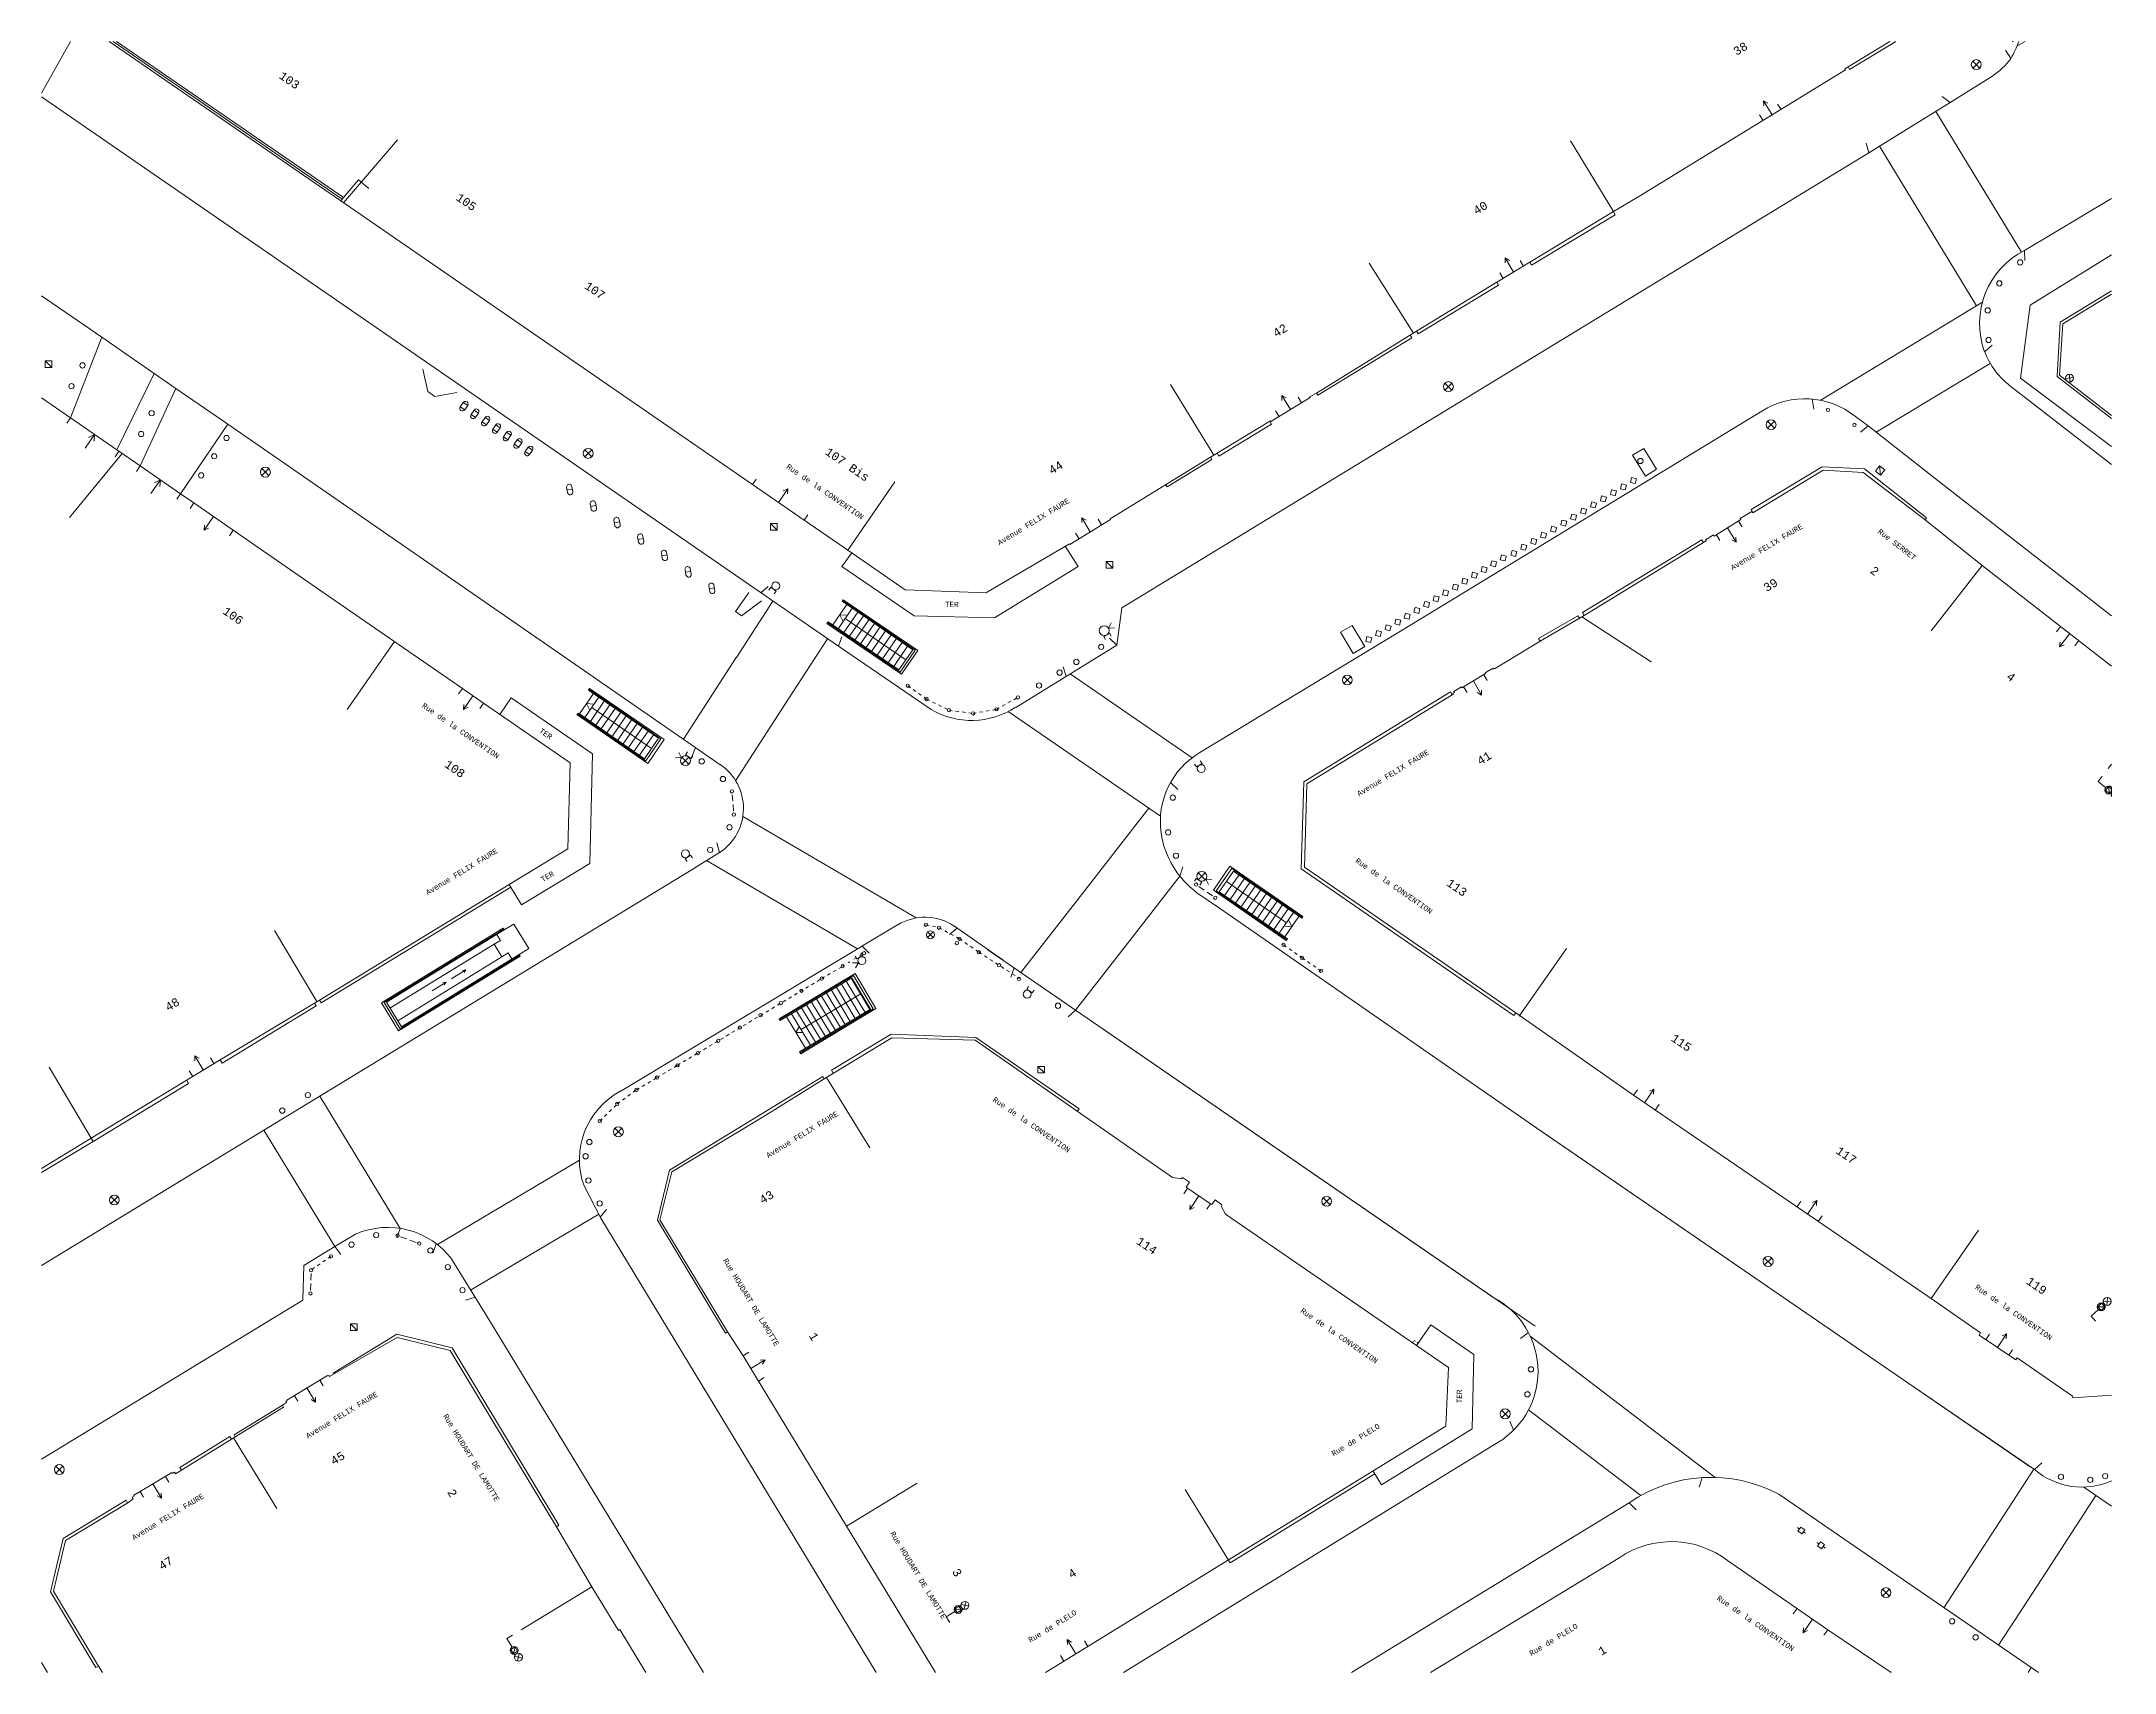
# Model space of a CAD drawing. Extents: x 596377 to 596502, y 126686 to 126784.
import ezdxf
from ezdxf.enums import TextEntityAlignment as Align

# ---------------------------------------------------------------- set-up
doc = ezdxf.new("R2010")
doc.units = 0
doc.header["$MEASUREMENT"] = 0
for name, pattern in [('AFL', [0.2, 0.1, -0.1]), ('BPP', [0.4, 0.2, -0.2]), ('BPPS', [0.4, 0.1, -0.3])]:
    doc.linetypes.add(name, pattern=pattern)
for name, color, linetype, lineweight in [('10', 7, 'Continuous', 0), ('11', 7, 'Continuous', 0), ('13', 7, 'Continuous', 0), ('17', 7, 'Continuous', 0), ('18', 7, 'Continuous', 0), ('2', 7, 'Continuous', 0), ('28', 7, 'Continuous', 0), ('3', 7, 'Continuous', 0), ('7', 7, 'Continuous', 0), ('8', 7, 'Continuous', 0), ('9', 7, 'Continuous', 0)]:
    doc.layers.add(name, color=color, linetype=linetype, lineweight=lineweight)
doc.styles.add('MONOTXT', font='MONOTXT')

msp = doc.modelspace()

# ---------------------------------------------------------------- texts
at = {"layer": '2', "color": 4, "linetype": 'Continuous', "lineweight": 0, "style": 'MONOTXT'}
for s, height, rotation, p in [('38', 0.5, 31.4576, (596479.63, 126783.74)), ('103', 0.5, 325.4553, (596391.76, 126781.84)), ('105', 0.5, 325.4441, (596402.44, 126774.49)), ('40', 0.5, 31.4576, (596463.93, 126774.13)), ('107', 0.5, 325.4588, (596410.2, 126769.15)), ('42', 0.5, 31.4576, (596451.84, 126766.73)), ('107 Bis', 0.5, 325.4588, (596425.44, 126758.65)), ('Rue de la CONVENTION', 0.32, 325.4563, (596424.15, 126757.08)), ('44', 0.5, 31.4576, (596438.29, 126758.45)), ('Avenue FELIX FAURE', 0.32, 31.4964, (596436.9, 126755.26)), ('Avenue FELIX FAURE', 0.32, 31.3704, (596402.38, 126734.14)), ('Rue de la CONVENTION', 0.32, 325.2364, (596458.49, 126733.28)), ('113', 0.5, 325.2364, (596462.24, 126733.11)), ('48', 0.5, 31.4352, (596384.96, 126726.05)), ('115', 0.5, 325.6789, (596475.8, 126723.74)), ('117', 0.5, 325.6789, (596485.75, 126716.95)), ('Rue HOUDART DE LAMOTTE', 0.32, 301.1554, (596419.64, 126708.2)), ('Rue de la CONVENTION', 0.32, 325.3433, (596495.91, 126707.54)), ('119', 0.5, 325.3433, (596497.24, 126709.07)), ('1', 0.5, 301.2605, (596423.35, 126706.08)), ('Rue de PLELO', 0.32, 31.5782, (596456.35, 126699.84)), ('Rue HOUDART DE LAMOTTE', 0.32, 301.2339, (596429.73, 126691.72)), ('3', 0.5, 301.2339, (596432, 126691.83)), ('4', 0.5, 31.5782, (596439.29, 126691.7)), ('Rue de PLELO', 0.32, 31.5788, (596438.05, 126688.59))]:
    msp.add_text(s, height=height, rotation=rotation, dxfattribs=at).set_placement(p, align=Align.CENTER)
for s, height, rotation, p in [('Avenue FELIX FAURE', 0.32, 30.9142, (596481, 126754.01)), ('Rue SERRET', 0.32, 322.1206, (596489.05, 126754.15)), ('39', 0.5, 30.9142, (596481.19, 126751.79)), ('2', 0.5, 322.1206, (596487.76, 126752.62)), ('106', 0.5, 325.3703, (596388.64, 126749.93)), ('4', 0.5, 322.1206, (596495.99, 126746.22)), ('Rue de la CONVENTION', 0.32, 325.3962, (596402.33, 126742.91)), ('Avenue FELIX FAURE', 0.32, 31.1871, (596458.44, 126740.37)), ('108', 0.5, 325.3705, (596402.03, 126740.68)), ('41', 0.5, 31.1865, (596463.9, 126741.34)), ('Rue de la CONVENTION', 0.32, 325.5307, (596436.79, 126719.13)), ('Avenue FELIX FAURE', 0.32, 31.2542, (596422.77, 126718.54)), ('43', 0.5, 31.2542, (596420.57, 126714.84)), ('114', 0.5, 326.1547, (596443.8, 126711.9)), ('Rue de la CONVENTION', 0.32, 325.4877, (596455.37, 126706.39)), ('Avenue FELIX FAURE', 0.32, 31.3496, (596394.98, 126701.61)), ('Rue HOUDART DE LAMOTTE', 0.32, 301.3325, (596403.02, 126698.98)), ('45', 0.5, 31.3496, (596394.68, 126699.08)), ('Avenue FELIX FAURE', 0.32, 31.1445, (596384.48, 126695.47)), ('2', 0.5, 301.3325, (596401.95, 126696.89)), ('47', 0.5, 31.5052, (596384.3, 126692.74)), ('Rue de la CONVENTION', 0.32, 325.361, (596480.51, 126689.03)), ('Rue de PLELO', 0.32, 31.2965, (596468.13, 126688.05)), ('1', 0.5, 31.2965, (596471.03, 126687.47))]:
    msp.add_text(s, height=height, rotation=rotation, dxfattribs=at).set_placement(p, align=Align.TOP_CENTER)

# ---------------------------------------------------------------- blocks, each defined once
blk = doc.blocks.new('LPA')
at = {"layer": '3', "color": 5, "linetype": 'Continuous', "lineweight": 0}
blk.add_line((0, 0), (0, 5), dxfattribs=at)
blk = doc.blocks.new('P1')
at = {"layer": '10', "color": 253, "linetype": 'Continuous', "lineweight": 0}
blk.add_circle((0, 0), 0.1, dxfattribs=at)
blk = doc.blocks.new('BP14')
at = {"layer": '10', "color": 253, "linetype": 'Continuous', "lineweight": 0}
for p, q in [((0.2, 0), (0.6, 0)), ((0.8, 0), (1.2, 0))]:
    blk.add_line(p, q, dxfattribs=at)
for centre in [(0, 0), (1.4, 0)]:
    blk.add_circle(centre, 0.1, dxfattribs=at)
blk = doc.blocks.new('AMD')
at = {"layer": '11', "color": 1, "linetype": 'Continuous', "lineweight": 0}
blk.add_lwpolyline([(0, 0), (0, 1.4), (0.8, 1.4)], dxfattribs=at)
blk = doc.blocks.new('SPO')
at = {"layer": '11', "color": 1, "linetype": 'Continuous', "lineweight": 0}
blk.add_line((0, 0), (0, 0.4), dxfattribs=at)
blk = doc.blocks.new('ESC')
at = {"layer": '11', "color": 1, "linetype": 'Continuous', "lineweight": 0}
blk.add_lwpolyline([(-0.35, -0.2), (0, 0), (-0.35, 0.2)], dxfattribs=at)
blk = doc.blocks.new('SBAD')
at = {"layer": '11', "color": 1, "linetype": 'Continuous', "lineweight": 0}
blk.add_line((0, 0), (-0.15, 0.58), dxfattribs=at)
blk = doc.blocks.new('SBAG')
at = {"layer": '11', "color": 1, "linetype": 'Continuous', "lineweight": 0}
blk.add_line((0, 0), (0.15, 0.58), dxfattribs=at)
blk = doc.blocks.new('TER')
at = {"layer": '11', "color": 1, "linetype": 'Continuous', "lineweight": 0, "style": 'MONOTXT'}
blk.add_text('TER', height=0.32, dxfattribs=at).set_placement((0, 0), align=Align.MIDDLE)
blk = doc.blocks.new('ACP')
at = {"layer": '11', "color": 1, "linetype": 'Continuous', "lineweight": 0}
blk.add_line((0, 0), (0, 1), dxfattribs=at)
blk.add_lwpolyline([(0.15, 0.74), (0, 1), (-0.15, 0.74)], dxfattribs=at)
blk = doc.blocks.new('BVL')
at = {"layer": '13', "color": 253, "linetype": 'Continuous', "lineweight": 0}
for p, q in [((0.15, 0.15), (-0.15, 0.15)), ((-0.15, 0.15), (-0.15, -0.15)), ((0.15, -0.15), (0.15, 0.15)), ((-0.15, -0.15), (0.15, -0.15))]:
    blk.add_line(p, q, dxfattribs=at)
blk = doc.blocks.new('PIV')
at = {"layer": '13', "color": 253, "linetype": 'Continuous', "lineweight": 0}
blk.add_circle((0, 0), 0.16, dxfattribs=at)
blk = doc.blocks.new('E2M')
at = {"layer": '13', "color": 253, "linetype": 'Continuous', "lineweight": 0}
for p, q in [((-0.16, -0.16), (-0.16, 0.16)), ((-0.16, 0), (0.16, 0)), ((0.16, -0.16), (0.16, 0.16))]:
    blk.add_line(p, q, dxfattribs=at)
for centre, start, end in [((0, 0.16), 360, 180.1556), ((0, -0.16), 180, 359.844)]:
    blk.add_arc(centre, 0.16, start, end, dxfattribs=at)
blk = doc.blocks.new('E2V')
at = {"layer": '13', "color": 253, "linetype": 'Continuous', "lineweight": 0}
blk.add_lwpolyline([(-0.16, 0.16), (0.16, 0.16), (0.16, -0.16), (-0.16, -0.16)], close=True, dxfattribs=at)
for centre, start, end in [((0, 0.16), 360, 180.1556), ((0, -0.16), 180, 359.844)]:
    blk.add_arc(centre, 0.16, start, end, dxfattribs=at)
blk = doc.blocks.new('LEL')
at = {"layer": '18', "color": 2, "linetype": 'Continuous', "lineweight": 0}
for p, q in [((0.21, 0.21), (-0.21, -0.21)), ((-0.21, 0.21), (0.21, -0.21))]:
    blk.add_line(p, q, dxfattribs=at)
blk.add_circle((0, 0), 0.3, dxfattribs=at)
blk = doc.blocks.new('LERRND')
at = {"layer": '18', "color": 2, "linetype": 'Continuous', "lineweight": 0}
for p, q in [((1.15, 6.17), (1.49, 5.83)), ((1.15, 5.83), (1.49, 6.17))]:
    blk.add_line(p, q, dxfattribs=at)
blk.add_lwpolyline([(0.69, 6.15), (0.69, 5.85), (0.99, 5.85), (0.99, 6.15), (0.69, 6.15), (0.99, 5.85)], dxfattribs=at)
for centre in [(0.84, 6), (1.32, 6)]:
    blk.add_circle(centre, 0.24, dxfattribs=at)
at = {"layer": '28', "color": 7, "linetype": 'Continuous', "lineweight": 0}
blk.add_lwpolyline([(0, 5.6), (0, 6), (0.6, 6)], dxfattribs=at)
blk = doc.blocks.new('REB')
at = {"layer": '18', "color": 2, "linetype": 'Continuous', "lineweight": 0}
blk.add_lwpolyline([(-0.2, 0.2), (0.2, -0.2), (-0.2, -0.2), (-0.2, 0.2), (0.2, 0.2), (0.2, -0.2)], dxfattribs=at)
blk = doc.blocks.new('LEMB')
at = {"layer": '18', "color": 2, "linetype": 'Continuous', "lineweight": 0}
for p, q in [((-0.17, 0.07), (0.17, 0.41)), ((-0.17, 0.41), (0.17, 0.07))]:
    blk.add_line(p, q, dxfattribs=at)
blk.add_circle((0, 0.24), 0.24, dxfattribs=at)
blk = doc.blocks.new('PFE')
at = {"layer": '17', "color": 2, "linetype": 'Continuous', "lineweight": 0}
blk.add_circle((0, 0), 0.3, dxfattribs=at)
blk = doc.blocks.new('POF')
at = {"layer": '17', "color": 2, "linetype": 'Continuous', "lineweight": 0}
blk.add_circle((0, 0), 0.24, dxfattribs=at)
blk = doc.blocks.new('FEMG')
at = {"layer": '17', "color": 2, "linetype": 'Continuous', "lineweight": 0}
blk.add_lwpolyline([(0.61, 0.18), (0.3, 0), (0.61, -0.18)], dxfattribs=at)
blk = doc.blocks.new('FEPG')
at = {"layer": '17', "color": 2, "linetype": 'Continuous', "lineweight": 0}
blk.add_lwpolyline([(-0.2, -0.5), (-0.2, -0.3), (0.2, -0.3), (0.2, -0.5)], dxfattribs=at)
blk = doc.blocks.new('FEPP')
at = {"layer": '17', "color": 2, "linetype": 'Continuous', "lineweight": 0}
blk.add_lwpolyline([(-0.2, -0.44), (-0.2, -0.24), (0.2, -0.24), (0.2, -0.44)], dxfattribs=at)
blk = doc.blocks.new('ESM')
at = {"layer": '11', "color": 1, "linetype": 'Continuous', "lineweight": 0}
for p, q in [((-2.4, 0), (-1.4, 0)), ((-1, 0), (0, 0))]:
    blk.add_line(p, q, dxfattribs=at)
for points in [[(-1.59, -0.08), (-1.4, 0), (-1.59, 0.08)], [(-0.18, -0.08), (0, 0), (-0.19, 0.08)]]:
    blk.add_lwpolyline(points, dxfattribs=at)
blk.add_point((-1, 0), dxfattribs=at)
blk = doc.blocks.new('ACV')
at = {"layer": '11', "color": 1, "linetype": 'Continuous', "lineweight": 0}
blk.add_line((0, 0), (0, 1), dxfattribs=at)
blk.add_lwpolyline([(-0.2, 0.35), (0, 0), (0.2, 0.35)], dxfattribs=at)
blk = doc.blocks.new('BAV')
at = {"layer": '13', "color": 253, "linetype": 'Continuous', "lineweight": 0}
for p, q in [((-0.15, -0.01), (-0.3, -0.01)), ((0.15, -0.01), (0.3, -0.01))]:
    blk.add_line(p, q, dxfattribs=at)
blk.add_lwpolyline([(-0.15, -0.16), (0.15, -0.16), (0.15, 0.14), (-0.15, 0.14)], close=True, dxfattribs=at)
blk = doc.blocks.new('LERRNG')
at = {"layer": '18', "color": 2, "linetype": 'Continuous', "lineweight": 0}
for p, q in [((-1.15, 6.17), (-1.49, 5.83)), ((-1.15, 5.83), (-1.49, 6.17))]:
    blk.add_line(p, q, dxfattribs=at)
blk.add_lwpolyline([(-0.99, 6.15), (-0.99, 5.85), (-0.69, 5.85), (-0.69, 6.15), (-0.99, 6.15), (-0.69, 5.85)], dxfattribs=at)
for centre in [(-1.32, 6), (-0.84, 6)]:
    blk.add_circle(centre, 0.24, dxfattribs=at)
at = {"layer": '28', "color": 7, "linetype": 'Continuous', "lineweight": 0}
blk.add_lwpolyline([(0, 5.6), (0, 6), (-0.6, 6)], dxfattribs=at)
blk = doc.blocks.new('LEM')
at = {"layer": '18', "color": 2, "linetype": 'Continuous', "lineweight": 0}
for p, q in [((-0.17, 0.17), (0.17, -0.17)), ((0.17, 0.17), (-0.17, -0.17))]:
    blk.add_line(p, q, dxfattribs=at)
blk.add_circle((0, 0), 0.24, dxfattribs=at)
blk = doc.blocks.new('FEMP')
at = {"layer": '17', "color": 2, "linetype": 'Continuous', "lineweight": 0}
blk.add_lwpolyline([(0.55, 0.18), (0.24, 0), (0.55, -0.18)], dxfattribs=at)

# ---------------------------------------------------------------- linework, layer by layer
at = {"layer": '10', "color": 253, "linetype": 'BPPS', "lineweight": 0}
msp.add_line((596425.3, 126728.57), (596426.59, 126729.35), dxfattribs=at)
at = {"layer": '10', "color": 253, "linetype": 'BPP', "lineweight": 0}
msp.add_line((596394.41, 126711.05), (596393.24, 126710.25), dxfattribs=at)
for points in [[(596429.23, 126745.49), (596430.37, 126744.69), (596431.72, 126744.02), (596433.17, 126743.82), (596434.58, 126744.07), (596435.88, 126744.79)], [(596430.33, 126731.07), (596431.11, 126730.89), (596432.35, 126730.22), (596433.52, 126729.41), (596435.97, 126727.83)], [(596451.92, 126729.85), (596453.04, 126729.07), (596454.17, 126728.29)], [(596410.64, 126719.22), (596411.69, 126720.25), (596412.85, 126721.1), (596414.09, 126721.84), (596415.32, 126722.58), (596416.56, 126723.32), (596424.04, 126727.82), (596425.3, 126728.57)]]:
    msp.add_lwpolyline(points, dxfattribs=at)
at = {"layer": '11', "color": 1, "linetype": 'Continuous', "lineweight": 0}
for p, q in [((596378.69, 126784.39), (596376.93, 126781.26)), ((596395.08, 126774.86), (596381.25, 126784.39)), ((596466.79, 126771.06), (596466.89, 126770.89)), ((596501.91, 126771.5), (596496.99, 126768.46)), ((596496.41, 126764.06), (596496.99, 126768.46)), ((596378.68, 126761.67), (596380.57, 126766.53)), ((596381.48, 126759.74), (596383.73, 126764.35)), ((596382.89, 126758.76), (596385.05, 126763.44)), ((596501.91, 126759.93), (596496.41, 126764.06)), ((596385.33, 126757.08), (596388.18, 126761.28)), ((596425.55, 126750.4), (596424.71, 126749.17)), ((596425.88, 126750.17), (596425.04, 126748.94)), ((596426.22, 126749.94), (596425.37, 126748.71)), ((596429.11, 126747.06), (596425.46, 126749.56)), ((596426.55, 126749.71), (596425.71, 126748.48)), ((596426.89, 126749.48), (596426.04, 126748.25)), ((596427.22, 126749.26), (596426.38, 126748.02)), ((596427.55, 126749.03), (596426.71, 126747.8)), ((596427.89, 126748.8), (596427.05, 126747.57)), ((596428.22, 126748.57), (596427.38, 126747.34)), ((596428.56, 126748.34), (596427.71, 126747.11)), ((596428.89, 126748.11), (596428.05, 126746.88)), ((596429.22, 126747.88), (596428.38, 126746.65)), ((596410.25, 126745.02), (596409.41, 126743.79)), ((596410.58, 126744.8), (596409.74, 126743.57)), ((596410.91, 126744.57), (596410.07, 126743.34)), ((596413.76, 126741.71), (596410.16, 126744.18)), ((596411.24, 126744.35), (596410.4, 126743.11)), ((596411.57, 126744.12), (596410.73, 126742.89)), ((596411.9, 126743.89), (596411.06, 126742.66)), ((596412.23, 126743.67), (596411.39, 126742.43)), ((596412.56, 126743.44), (596411.72, 126742.21)), ((596412.89, 126743.21), (596412.05, 126741.98)), ((596413.22, 126742.99), (596412.38, 126741.76)), ((596413.55, 126742.76), (596412.7, 126741.53)), ((596413.88, 126742.53), (596413.04, 126741.3)), ((596405.91, 126732.27), (596410.04, 126734.77)), ((596405.16, 126733.5), (596405.91, 126732.27)), ((596449.23, 126734.08), (596448.36, 126732.83)), ((596448.47, 126733.68), (596452.09, 126731.18)), ((596449.56, 126733.85), (596448.69, 126732.6)), ((596449.89, 126733.62), (596449.02, 126732.37)), ((596450.21, 126733.39), (596449.35, 126732.15)), ((596450.55, 126733.17), (596449.68, 126731.92)), ((596450.87, 126732.94), (596450.01, 126731.69)), ((596451.2, 126732.71), (596450.34, 126731.46)), ((596451.53, 126732.49), (596450.67, 126731.24)), ((596451.86, 126732.26), (596451, 126731.01)), ((596452.19, 126732.03), (596451.33, 126730.78)), ((596452.52, 126731.8), (596451.66, 126730.55)), ((596452.85, 126731.57), (596451.99, 126730.33)), ((596397.97, 126726.03), (596404.26, 126729.89)), ((596398.44, 126725.27), (596404.73, 126729.13)), ((596426.39, 126726.9), (596422.79, 126724.74)), ((596425.16, 126724.87), (596424.02, 126726.76)), ((596425.46, 126725.05), (596424.32, 126726.94)), ((596425.76, 126725.23), (596424.62, 126727.12)), ((596426.06, 126725.41), (596424.92, 126727.3)), ((596426.36, 126725.59), (596425.22, 126727.48)), ((596426.66, 126725.77), (596425.52, 126727.66)), ((596426.95, 126725.95), (596425.82, 126727.84)), ((596423.06, 126723.61), (596421.91, 126725.51)), ((596423.36, 126723.79), (596422.21, 126725.69)), ((596423.66, 126723.97), (596422.51, 126725.87)), ((596423.96, 126724.15), (596422.81, 126726.05)), ((596424.26, 126724.33), (596423.11, 126726.23)), ((596424.56, 126724.51), (596423.42, 126726.4)), ((596424.86, 126724.69), (596423.72, 126726.59)), ((596376.93, 126716.11), (596380.05, 126717.99)), ((596496.87, 126685.93), (596497.05, 126686.24))]:
    msp.add_line(p, q, dxfattribs=at)
for points in [[(596486, 126782.85), (596486.09, 126782.69), (596488.88, 126784.39)], [(596471.83, 126774.11), (596471.94, 126773.93), (596466.89, 126770.89)], [(596459.95, 126766.89), (596460.04, 126766.74), (596464.89, 126769.68), (596464.79, 126769.85)], [(596501.91, 126761.62), (596498.62, 126764.17), (596498.81, 126767.44), (596501.91, 126769.33)], [(596453.9, 126763.16), (596453.98, 126763.04), (596459.67, 126766.5), (596459.57, 126766.66)], [(596447.9, 126759.54), (596448.01, 126759.36), (596451.19, 126761.29), (596451.09, 126761.47)], [(596444.8, 126757.64), (596444.89, 126757.5), (596447.59, 126759.15), (596447.5, 126759.29)], [(596480.25, 126755.95), (596480.15, 126756.13), (596484.44, 126758.71), (596487, 126758.58), (596490.74, 126755.63), (596490.65, 126755.51)], [(596470.06, 126749.74), (596469.96, 126749.91), (596477.18, 126754.3), (596477.28, 126754.14)], [(596434.47, 126749.59), (596429.62, 126749.72), (596425.26, 126752.7), (596425.85, 126753.51)], [(596438.74, 126753.92), (596439.51, 126752.69), (596434.47, 126749.59)], [(596425.3, 126750.64), (596429.68, 126747.65), (596428.77, 126746.32), (596424.39, 126749.31)], [(596467.4, 126748.18), (596467.31, 126748.34), (596469.69, 126749.72), (596469.78, 126749.57)], [(596410.04, 126734.77), (596410.19, 126741.38), (596405.29, 126744.77), (596404.61, 126743.76)], [(596409.31, 126743.79), (596413.42, 126740.96), (596414.33, 126742.29), (596409.98, 126745.28)], [(596465.94, 126725.75), (596465.83, 126725.59), (596452.98, 126734.45), (596453.14, 126739.69), (596461.99, 126745.12), (596462.09, 126744.95)], [(596453.05, 126731.51), (596448.79, 126734.46), (596447.85, 126733.11), (596452.12, 126730.16)], [(596393.71, 126726.51), (596393.81, 126726.35), (596405.26, 126733.33)], [(596404.84, 126730.81), (596397.61, 126726.37), (596398.58, 126724.79), (596405.81, 126729.23)], [(596405.33, 126729.01), (596405.11, 126729.37), (596404.73, 126729.13), (596404.26, 126729.89), (596404.65, 126730.12), (596404.43, 126730.48)], [(596404.87, 126730.76), (596405.45, 126731.11), (596406.35, 126729.64), (596405.77, 126729.28)], [(596421.49, 126725.34), (596425.96, 126728), (596427.15, 126725.99), (596422.74, 126723.34)], [(596393.42, 126726.34), (596393.51, 126726.18), (596387.83, 126722.72), (596387.71, 126722.92)], [(596424.73, 126722.1), (596424.62, 126722.28), (596428.23, 126724.46), (596433.34, 126724.27), (596439.57, 126719.96), (596439.46, 126719.8)], [(596379.94, 126718.18), (596380.05, 126717.99), (596385.8, 126721.49), (596385.7, 126721.67)], [(596418.34, 126706.49), (596418.23, 126706.42), (596414.12, 126713.23), (596414.85, 126716.25), (596424.1, 126721.9), (596424.19, 126721.77)], [(596457.32, 126698.09), (596457.83, 126697.26), (596463.3, 126700.63), (596463.4, 126705.12), (596460.8, 126706.91), (596459.95, 126705.66)], [(596394.57, 126703.96), (596394.55, 126704), (596398.38, 126706.35), (596401.72, 126705.53), (596408.17, 126694.83), (596408.02, 126694.73)], [(596388.63, 126700.16), (596388.57, 126700.27), (596391.48, 126702.07)], [(596385.38, 126698.15), (596385.29, 126698.3), (596388.3, 126700.17), (596388.4, 126700.01)], [(596448.59, 126692.72), (596448.7, 126692.55), (596457.42, 126697.92)], [(596380.38, 126686.32), (596380.22, 126686.23), (596377.47, 126690.8), (596378.24, 126694.01), (596382.04, 126696.33), (596382.13, 126696.17)], [(596496.87, 126685.93), (596497.05, 126686.24), (596497.5, 126685.93)]]:
    msp.add_lwpolyline(points, dxfattribs=at)
at = {"layer": '11', "color": 1, "linetype": 'AFL', "lineweight": 0}
msp.add_lwpolyline([(596459.71, 126705.83), (596459.81, 126705.98), (596460.06, 126705.81)], dxfattribs=at)
at = {"layer": '13', "color": 253, "linetype": 'Continuous', "lineweight": 0}
msp.add_lwpolyline([(596495.96, 126784.39), (596495.91, 126784.39, 0.079307), (596495.96, 126784.39)], format="xyb", dxfattribs=at)
at = {"layer": '17', "color": 2, "linetype": 'Continuous', "lineweight": 0}
for p, q in [((596496.7, 126784.39), (596496.21, 126784.12)), ((596491.3, 126780.16), (596496.46, 126771.67)), ((596487.89, 126778.06), (596493.75, 126768.42)), ((596484.32, 126762.72), (596494.11, 126768.64)), ((596487.7, 126760.8), (596494.58, 126764.95)), ((596418.89, 126747.19), (596421.09, 126750.6)), ((596422.04, 126744.7), (596424.39, 126748.33)), ((596415.7, 126742.26), (596418.88, 126747.19)), ((596439.04, 126746.22), (596446.4, 126741.15)), ((596418.84, 126739.76), (596422.04, 126744.7)), ((596435.3, 126743.93), (596444.48, 126737.62)), ((596439.35, 126732.41), (596443.78, 126738.1)), ((596419.27, 126737.6), (596429.73, 126731.48)), ((596417.08, 126734.94), (596426.19, 126729.61)), ((596442.78, 126730.29), (596445.66, 126734)), ((596436.06, 126728.18), (596439.35, 126732.41)), ((596439.36, 126725.91), (596442.78, 126730.29)), ((596440.82, 126724.91), (596467.1, 126706.84)), ((596393.73, 126720.72), (596398.59, 126712.74)), ((596390.36, 126718.67), (596394.64, 126711.65)), ((596497, 126698.35), (596467.27, 126718.75)), ((596409.41, 126716.86), (596400.83, 126711.76)), ((596410.58, 126713.6), (596402.84, 126709)), ((596466.81, 126706.24), (596477.98, 126697.71)), ((596466.71, 126701.79), (596473.49, 126696.61)), ((596497.22, 126698.2), (596494.41, 126693.89)), ((596500.96, 126696.62), (596497.69, 126691.59)), ((596500.23, 126697.12), (596501.91, 126695.97)), ((596494.41, 126693.89), (596491.78, 126689.84)), ((596497.69, 126691.59), (596495.08, 126687.58))]:
    msp.add_line(p, q, dxfattribs=at)
at = {"layer": '18', "color": 2, "linetype": 'Continuous', "lineweight": 0}
for p, q in [((596501.78, 126738.99), (596501.91, 126739.15)), ((596501.9, 126738.87), (596501.91, 126738.87))]:
    msp.add_line(p, q, dxfattribs=at)
for points in [[(596501.91, 126739.38, 2.185364), (596501.91, 126739.01), (596501.91, 126739.38)], [(596501.91, 126738.81), (596501.91, 126738.99, 0.198154), (596501.91, 126738.81)]]:
    msp.add_lwpolyline(points, format="xyb", dxfattribs=at)
msp.add_lwpolyline([(596501.91, 126739.26), (596501.73, 126739.41), (596501.55, 126739.17), (596501.78, 126738.99), (596501.73, 126739.41)], dxfattribs=at)
at = {"layer": '28', "color": 7, "linetype": 'Continuous', "lineweight": 0}
msp.add_lwpolyline([(596501.34, 126740.03), (596501.09, 126739.71), (596501.57, 126739.34)], dxfattribs=at)
at = {"layer": '3', "color": 5, "linetype": 'Continuous', "lineweight": 0}
msp.add_line((596501.91, 126740.76), (596501.71, 126740.5), dxfattribs=at)
at = {"layer": '7', "color": 6, "linetype": 'Continuous', "lineweight": 0}
for p, q in [((596477.92, 126754.53), (596479.53, 126755.52)), ((596480.19, 126756.02), (596479.49, 126755.59)), ((596479.49, 126755.59), (596479.53, 126755.52)), ((596480.19, 126756.02), (596480.24, 126755.94)), ((596477.92, 126754.53), (596477.88, 126754.6)), ((596425.53, 126694.77), (596430.9, 126685.93)), ((596472.21, 126692.87), (596460.79, 126685.93)), ((596478.72, 126692.69), (596484.77, 126688.51)), ((596484.77, 126688.51), (596488.6, 126685.93))]:
    msp.add_line(p, q, dxfattribs=at)
for points in [[(596488.53, 126784.39), (596486, 126782.85), (596485.81, 126782.74), (596485.85, 126782.67), (596473.36, 126775.02), (596471.83, 126774.12), (596464.79, 126769.85), (596459.95, 126766.89), (596453.9, 126763.16), (596453.49, 126762.94), (596453.52, 126762.89), (596451.15, 126761.44), (596451.12, 126761.49), (596447.5, 126759.29), (596441.45, 126755.57), (596441.47, 126755.53), (596439.02, 126754.03), (596438.99, 126754.07), (596434.09, 126751.19)], [(596395.17, 126774.96), (596395, 126774.76), (596419.86, 126757.64), (596422.98, 126755.49), (596423.3, 126755.27), (596425.08, 126754.04), (596429.08, 126751.29), (596433.97, 126751.11), (596434.09, 126751.19)], [(596501.91, 126761.81), (596498.77, 126764.24), (596498.97, 126767.35), (596501.91, 126769.14)], [(596408.7, 126735.64), (596408.84, 126740.84), (596403.62, 126744.45), (596402.34, 126745.33), (596393.79, 126751.23), (596393.01, 126751.77), (596388.51, 126754.88), (596386.13, 126756.53), (596385.33, 126757.08), (596382.89, 126758.76), (596381.61, 126759.65), (596381.48, 126759.74), (596378.68, 126761.67), (596376.93, 126762.87)], [(596480.24, 126755.94), (596484.49, 126758.5), (596486.92, 126758.37), (596490.65, 126755.51), (596494.09, 126752.76), (596501.91, 126746.68)], [(596477.88, 126754.6), (596477.4, 126754.31), (596477.44, 126754.24), (596470.06, 126749.74), (596467.4, 126748.18), (596464.66, 126746.52), (596464.64, 126746.55), (596464.56, 126746.5), (596464.53, 126746.54), (596464.08, 126746.27), (596464.1, 126746.23), (596462.69, 126745.37), (596462.66, 126745.42), (596462.2, 126745.14), (596462.23, 126745.09), (596462.14, 126745.04), (596462.17, 126745), (596462.09, 126744.95), (596453.33, 126739.58), (596453.18, 126734.55), (596465.94, 126725.75)], [(596376.93, 126716.35), (596379.94, 126718.18), (596387.71, 126722.92), (596393.71, 126726.51), (596405.16, 126733.5), (596408.7, 126735.64)], [(596465.94, 126725.75), (596473.05, 126720.77), (596491.02, 126708.51)], [(596420.5, 126719.47), (596424.19, 126721.77), (596428.27, 126724.25), (596433.29, 126724.1)], [(596461.88, 126704.34), (596448.41, 126713.6), (596448.15, 126714.08), (596448.2, 126714.16), (596447.78, 126714.46), (596447.59, 126714.17), (596447.51, 126714.23), (596446.11, 126715.16), (596446.03, 126715.22), (596446.23, 126715.52), (596445.81, 126715.81), (596445.75, 126715.73), (596445.21, 126715.8), (596433.29, 126724.1)], [(596420.5, 126719.47), (596414.99, 126716.15), (596414.26, 126713.25), (596418.34, 126706.49), (596419.29, 126705.05), (596425.53, 126694.77)], [(596491.02, 126708.51), (596494, 126706.44), (596493.91, 126706.3), (596496.12, 126704.8), (596496.2, 126704.92), (596499.55, 126702.61), (596499.56, 126702.51), (596501.91, 126702.68)], [(596413.42, 126685.93), (596411.85, 126688.52), (596411.77, 126688.47), (596410.16, 126691.1), (596408.02, 126694.73), (596401.6, 126705.37), (596398.41, 126706.16), (596394.31, 126703.8), (596394.27, 126703.86), (596394.2, 126703.83), (596394.19, 126703.85), (596391.75, 126702.36), (596391.76, 126702.34), (596391.69, 126702.29), (596391.73, 126702.23), (596391.48, 126702.07), (596391.55, 126701.95), (596388.4, 126700.01), (596385.02, 126697.93), (596384.97, 126698.02), (596384.89, 126697.96), (596384.87, 126697.99), (596384.83, 126697.97), (596384.8, 126698), (596384.8, 126698), (596382.89, 126696.85), (596382.51, 126696.63), (596382.53, 126696.61), (596382.48, 126696.58), (596382.5, 126696.56), (596382.41, 126696.51), (596382.46, 126696.42), (596382.14, 126696.17), (596378.39, 126693.89), (596377.66, 126690.83), (596380.38, 126686.32), (596380.62, 126685.93)], [(596461.88, 126704.34), (596461.72, 126700.79), (596437.54, 126685.93)]]:
    msp.add_lwpolyline(points, dxfattribs=at)
msp.add_arc((596475.34, 126688.23), 5.6, 52.8823, 123.9864, dxfattribs=at)
at = {"layer": '8', "color": 4, "linetype": 'Continuous', "lineweight": 0}
for p, q in [((596501.91, 126774.9), (596496.65, 126771.77)), ((596400.26, 126763.25), (596399.96, 126764.61)), ((596400.26, 126763.25), (596400.68, 126762.96)), ((596400.68, 126762.96), (596402.01, 126763.2)), ((596472.99, 126759.41), (596473.67, 126759.82)), ((596472.99, 126759.41), (596473.76, 126758.15)), ((596473.67, 126759.82), (596474.44, 126758.56)), ((596473.76, 126758.15), (596474.44, 126758.56)), ((596419.64, 126751.13), (596418.84, 126749.97)), ((596419.2, 126749.72), (596420.4, 126750.61)), ((596418.84, 126749.97), (596419.2, 126749.72)), ((596456.05, 126749.14), (596455.36, 126748.72)), ((596455.36, 126748.72), (596456.13, 126747.45)), ((596456.05, 126749.14), (596456.82, 126747.86)), ((596456.82, 126747.86), (596456.13, 126747.45)), ((596416.44, 126741.75), (596417.91, 126740.73)), ((596417.87, 126735.43), (596416.15, 126734.37)), ((596416.15, 126734.37), (596376.93, 126710.49)), ((596411.87, 126721.01), (596428.62, 126731.07)), ((596434.99, 126728.92), (596432, 126731.02)), ((596467.47, 126718.6), (596489.23, 126703.68)), ((596410.7, 126713.36), (596409.69, 126715.3)), ((596410.7, 126713.36), (596427.33, 126685.93)), ((596401.71, 126710.85), (596403.98, 126707.17)), ((596392.7, 126708.4), (596376.93, 126698.8)), ((596489.23, 126703.68), (596497.25, 126698.18)), ((596442.25, 126685.93), (596464.55, 126699.64)), ((596489.02, 126691.74), (596481.82, 126696.69)), ((596472.79, 126696.18), (596456.02, 126685.93)), ((596489.02, 126691.74), (596497.5, 126685.93)), ((596376.93, 126686.53), (596377.3, 126685.93))]:
    msp.add_line(p, q, dxfattribs=at)
for points in [[(596494.67, 126782.28), (596492.16, 126780.7), (596487.25, 126777.66), (596442.16, 126750.2)], [(596376.93, 126781.04), (596425.05, 126747.88), (596430.64, 126744.06)], [(596416.44, 126741.75), (596388.18, 126761.28), (596385.05, 126763.44), (596383.73, 126764.35), (596380.57, 126766.53), (596376.93, 126769.04)], [(596495.82, 126763.56), (596497.08, 126762.59), (596501.91, 126758.85)], [(596446.86, 126741.46), (596459.65, 126749.2), (596480.8, 126762.07)], [(596501.91, 126749.72), (596491.43, 126757.87), (596487.21, 126761.18), (596486.44, 126761.74)], [(596435.75, 126744.19), (596441.85, 126747.95), (596442.16, 126750.2)], [(596446.69, 126733), (596448.06, 126732.06), (596467.47, 126718.6)], [(596464.56, 126708.58), (596436.57, 126727.83), (596434.06, 126729.56)], [(596395.88, 126712.38), (596394.64, 126711.65), (596392.76, 126710.5), (596392.7, 126708.4)], [(596416.89, 126685.93), (596408.4, 126699.89), (596403.98, 126707.18)]]:
    msp.add_lwpolyline(points, dxfattribs=at)
for centre, radius, start, end in [((596491.45, 126786.05), 5.13, 328.3302, 341.0821), ((596492.44, 126785.8), 4.17, 302.4225, 324.1809), ((596498.9, 126767.35), 4.96, 116.9196, 200.1178), ((596498.66, 126767.35), 4.73, 201.0849, 233.1025), ((596483.39, 126757.95), 4.87, 51.2476, 122.1518), ((596433.08, 126748.24), 4.84, 239.6374, 303.365), ((596416.12, 126738.09), 3.19, 303.2081, 55.9063), ((596449.3, 126737.3), 4.82, 120.28, 188.1972), ((596449.95, 126737.42), 5.49, 188.46, 233.5702), ((596430.27, 126728.32), 3.2, 57.2502, 120.8942), ((596414.1, 126716.89), 4.69, 118.4003, 199.8299), ((596397.84, 126707.97), 4.83, 36.6068, 113.8316), ((596462.25, 126704.11), 5.03, 297.2585, 62.6518), ((596500.13, 126701.55), 4.43, 229.5902, 293.7856), ((596477.73, 126688.97), 8.74, 62.0623, 124.4119)]:
    msp.add_arc(centre, radius, start, end, dxfattribs=at)
at = {"layer": '9', "color": 3, "linetype": 'Continuous', "lineweight": 0}
for p, q in [((596395, 126774.76), (596381.02, 126784.39)), ((596381.47, 126784.39), (596395.17, 126774.96)), ((596448.04, 126733.05), (596448.9, 126734.3)), ((596448.9, 126734.3), (596453.02, 126731.46)), ((596452.15, 126730.21), (596448.04, 126733.05)), ((596404.87, 126730.76), (596397.76, 126726.39)), ((596398.66, 126724.91), (596405.77, 126729.28)), ((596421.53, 126725.28), (596425.86, 126727.86)), ((596425.86, 126727.86), (596426.98, 126725.97)), ((596397.76, 126726.39), (596398.66, 126724.91)), ((596421.46, 126725.39), (596421.53, 126725.28)), ((596426.98, 126725.97), (596422.7, 126723.39)), ((596427.31, 126726.01), (596422.77, 126723.28)), ((596422.7, 126723.39), (596422.77, 126723.28))]:
    msp.add_line(p, q, dxfattribs=at)
for points in [[(596425.27, 126750.59), (596425.33, 126750.69), (596429.83, 126747.62), (596428.85, 126746.19), (596424.35, 126749.26), (596424.42, 126749.36)], [(596424.42, 126749.36), (596428.69, 126746.45), (596429.53, 126747.67), (596425.27, 126750.59)], [(596409.26, 126743.75), (596413.54, 126740.81), (596414.52, 126742.24), (596410.02, 126745.33), (596409.95, 126745.23)], [(596409.35, 126743.83), (596413.34, 126741.09), (596414.19, 126742.32), (596409.95, 126745.23)], [(596452.15, 126730.21), (596452.08, 126730.11), (596447.68, 126733.16), (596448.67, 126734.6), (596453.08, 126731.56), (596453.02, 126731.46)], [(596404.87, 126730.76), (596404.81, 126730.86), (596397.46, 126726.35), (596398.49, 126724.67), (596405.84, 126729.18), (596405.77, 126729.28)], [(596421.46, 126725.39), (596426.06, 126728.13), (596427.31, 126726.01)]]:
    msp.add_lwpolyline(points, dxfattribs=at)
msp.add_arc((596409.11, 126744.02), 0.302, 299.1171, 322.7973, dxfattribs=at)

# ---------------------------------------------------------------- block references
at = {"layer": '10', "color": 253, "linetype": 'Continuous', "lineweight": 0}
for name, p, xscale, yscale, rotation in [('P1', (596484.78, 126762.14), 0.9999999798012447, 0.9999999798012447, 325.3803248422506), ('P1', (596486.38, 126761.24), 0.9999999798012447, 0.9999999798012447, 325.3803248422506), ('BP14', (596418.73, 126737.72), 1.000002237375544, 1.000002237375544, 94.62901638685341), ('BP14', (596446.64, 126733.49), 0.9999993579981382, 0.9999993579981382, 325.3644124859816), ('P1', (596432.2, 126729.96), 0.99999934472745, 0.99999934472745, 77.34990862604627), ('P1', (596433.52, 126729.41), 0.99999934472745, 0.99999934472745, 77.34990862604627), ('P1', (596434.74, 126728.62), 0.99999934472745, 0.99999934472745, 77.34990862604627), ('P1', (596435.94, 126727.8), 0.99999934472745, 0.99999934472745, 77.34990862604627), ('BP14', (596399.74, 126711.82), 0.9999992253237736, 0.9999992253237736, 159.6449956131412), ('P1', (596394.41, 126711.05), 1.000000062070783, 1.000000062070783, 210.8129882663424), ('BP14', (596393.21, 126710.21), 0.9999977941373847, 0.9999977941373847, 268.2999339450842)]:
    msp.add_blockref(name, p, dxfattribs=dict(at, xscale=xscale, yscale=yscale, rotation=rotation))
at = {"layer": '10', "color": 253, "linetype": 'Continuous', "lineweight": 0, "rotation": 90}
for p in [(596429.23, 126745.49), (596430.37, 126744.69), (596434.58, 126744.07), (596435.88, 126744.79), (596431.72, 126744.02), (596433.17, 126743.82)]:
    msp.add_blockref('P1', p, dxfattribs=at)
at = {"layer": '10', "color": 253, "linetype": 'Continuous', "lineweight": 0}
for p in [(596430.33, 126731.07), (596431.11, 126730.89), (596426.59, 126729.35), (596426.59, 126729.35), (596432.35, 126730.22), (596451.92, 126729.85), (596453.04, 126729.07), (596424.04, 126727.82), (596425.3, 126728.57), (596454.17, 126728.29), (596422.81, 126727.08), (596420.34, 126725.6), (596421.57, 126726.34), (596417.79, 126724.06), (596419.1, 126724.86), (596416.56, 126723.32), (596414.09, 126721.84), (596415.32, 126722.58), (596412.85, 126721.1), (596410.64, 126719.22), (596411.69, 126720.25)]:
    msp.add_blockref('P1', p, dxfattribs=at)
at = {"layer": '11', "color": 1, "linetype": 'Continuous', "lineweight": 0}
for name, p, xscale, yscale, rotation in [('SBAD', (596495.82, 126783.36), 0.9999980851171518, 0.9999980851171518, 17.43459279900148), ('ACP', (596481.41, 126779.95), 1.000001611605654, 1.000001611605654, 30.69992328713032), ('SPO', (596481.95, 126780.27), 1.000000153198276, 1.000000153198276, 31.50296055519491), ('SBAD', (596492.16, 126780.7), 0.9999990743154537, 0.9999990743154537, 37.60763375776919), ('SPO', (596480.87, 126779.62), 1.000000153198276, 1.000000153198276, 31.50296055519491), ('SBAD', (596487.25, 126777.66), 0.9999994298810301, 0.9999994298810301, 0.2395914713349769), ('AMD', (596395.17, 126774.96), 1.000000711867628, 1.000000711867628, 319.4602586499899), ('SBAD', (596496.65, 126771.77), 0.9999997659524544, 0.9999997659524544, 167.0024035263837), ('SPO', (596465.18, 126770.08), 1.000000592724324, 1.000000592724324, 31.24419988067097), ('ACP', (596465.8, 126770.46), 1.000001611605654, 1.000001611605654, 30.69992328713032), ('SPO', (596466.41, 126770.83), 1.000000592724324, 1.000000592724324, 31.24419988067097), ('SBAD', (596494.24, 126765.65), 1.000001824630055, 1.000001824630055, 296.5595625270182), ('ACP', (596452.33, 126762.16), 1.000003350027853, 1.000003350027853, 31.44653884757809), ('SPO', (596453.01, 126762.58), 1.000001181198214, 1.000001181198214, 31.50918317419062), ('SPO', (596378.68, 126761.67), 1.000000798885924, 1.000000798885924, 145.4004557217625), ('SPO', (596451.65, 126761.74), 1.000001181198214, 1.000001181198214, 31.50918317419062), ('SBAD', (596483.83, 126762.79), 0.9999997757970459, 0.9999997757970459, 175.4092491024833), ('ACV', (596380.14, 126760.66), 1.000000798885924, 1.000000798885924, 145.4004557217625), ('SBAG', (596487.21, 126761.18), 1.000000129757748, 1.000000129757748, 144.1679225989957), ('SPO', (596381.61, 126759.65), 1.000000798885924, 1.000000798885924, 145.4004557217625), ('SPO', (596382.89, 126758.76), 0.9999971505511618, 0.9999971505511618, 145.372107284772), ('ACV', (596384.11, 126757.92), 0.9999971505511618, 0.9999971505511618, 145.372107284772), ('SPO', (596419.86, 126757.64), 1.000000659240311, 1.000000659240311, 325.4587731140148), ('SPO', (596385.33, 126757.08), 0.9999971505511618, 0.9999971505511618, 145.372107284772), ('ACP', (596421.42, 126756.56), 1.000000659240311, 1.000000659240311, 325.4587731140148), ('SPO', (596386.13, 126756.53), 0.9999985917890744, 0.9999985917890744, 145.3536805128801), ('ACP', (596387.32, 126755.71), 0.9999985917890744, 0.9999985917890744, 145.3536805128801), ('SPO', (596422.98, 126755.49), 1.000000659240311, 1.000000659240311, 325.4587731140148), ('ACP', (596440.25, 126754.78), 1.000001611605654, 1.000001611605654, 30.69992328713032), ('SPO', (596440.93, 126755.2), 0.9999994083812155, 0.9999994083812155, 31.40728025396964), ('SPO', (596479.39, 126755.43), 0.9999986823420709, 0.9999986823420709, 211.550276052145), ('SPO', (596388.51, 126754.88), 0.9999985917890744, 0.9999985917890744, 145.3536805128801), ('SPO', (596439.57, 126754.37), 0.9999994083812155, 0.9999994083812155, 31.40728025396964), ('SPO', (596478.05, 126754.61), 0.9999986823420709, 0.9999986823420709, 211.550276052145), ('ACP', (596478.72, 126755.02), 1.000000157394152, 1.000000157394152, 210.9149342079409), ('SBAG', (596420.35, 126751.1), 0.9999990774054432, 0.9999990774054432, 325.4020083174822), ('TER', (596431.89, 126750.4), 1.000000194831773, 1.000000194831773, 359.6950408272177), ('ESC', (596425.13, 126749.78), 0.999998448738742, 0.999998448738742, 145.5923509447814), ('SBAD', (596425.05, 126747.88), 0.9999990774054432, 0.9999990774054432, 325.4020083174822), ('SBAD', (596441.85, 126747.95), 0.9999988129348298, 0.9999988129348298, 31.65364675569255), ('SPO', (596498.83, 126749.07), 1.00000087996277, 1.00000087996277, 142.11069536446), ('ACP', (596499.38, 126748.64), 1.00000087996277, 1.00000087996277, 142.11069536446), ('SPO', (596499.93, 126748.22), 1.00000087996277, 1.00000087996277, 142.11069536446), ('SBAG', (596438.79, 126746.07), 0.9999988129348298, 0.9999988129348298, 31.65364675569255), ('SPO', (596462.79, 126745.43), 0.999998763364878, 0.999998763364878, 211.1513135318763), ('ACP', (596463.39, 126745.8), 0.9999993579981383, 0.9999993579981383, 208.6100125056518), ('SPO', (596464, 126746.16), 0.999998763364878, 0.999998763364878, 211.1513135318763), ('SPO', (596402.34, 126745.33), 1.00000067873432, 1.00000067873432, 145.3962371775035), ('ACP', (596402.98, 126744.89), 1.00000067873432, 1.00000067873432, 145.3962371775035), ('SPO', (596403.62, 126744.45), 1.00000067873432, 1.00000067873432, 145.3962371775035), ('ESC', (596409.84, 126744.42), 0.9999985031225908, 0.9999985031225908, 145.5244145809649), ('TER', (596407.38, 126742.6), 1.000000679113791, 1.000000679113791, 325.5261184100476), ('SBAD', (596416.41, 126741.77), 1.000000616923784, 1.000000616923784, 145.3511661570856), ('SBAG', (596445.09, 126739.65), 0.9999983467148076, 0.9999983467148076, 241.2028823242487), ('SBAG', (596417.87, 126735.43), 0.9999993596786584, 0.9999993596786584, 30.53258744695951), ('TER', (596407.47, 126733.98), 1.000000080372177, 1.000000080372177, 30.06995606802497), ('SBAD', (596445.66, 126734), 0.9999978846904534, 0.9999978846904534, 328.3861179204953), ('SBAG', (596432.21, 126730.87), 0.9999998451103393, 0.9999998451103393, 144.9078942694311), ('ESC', (596452.42, 126730.95), 1.00000213489663, 1.00000213489663, 325.3956464475196), ('SBAD', (596426.47, 126729.78), 1.000002272677207, 1.000002272677207, 210.8001767236708), ('ESM', (596402.56, 126728.34), 1.000000363295632, 1.000000363295632, 31.55960991257112), ('SBAD', (596435.66, 126728.46), 1.000000054654816, 1.000000054654816, 145.5341844834718), ('SBAG', (596439.36, 126725.91), 1.000001305393841, 1.000001305393841, 145.7065398509665), ('ESC', (596422.48, 126724.56), 0.9999991255442264, 0.9999991255442264, 210.9345637743269), ('ACP', (596386.7, 126722.3), 1.000001611605654, 1.000001611605654, 30.69992328713032), ('SPO', (596387.34, 126722.69), 0.9999975188135045, 0.9999975188135045, 31.30455477928146), ('SPO', (596386.06, 126721.91), 0.9999975188135045, 0.9999975188135045, 31.30455477928146), ('SPO', (596473.05, 126720.77), 1.000000341752469, 1.000000341752469, 325.4305762800711), ('ACP', (596473.71, 126720.32), 1.000000341752469, 1.000000341752469, 325.4305762800711), ('SPO', (596474.36, 126719.88), 1.000000341752469, 1.000000341752469, 325.4305762800711), ('SPO', (596446.11, 126715.16), 1.000000171391247, 1.000000171391247, 146.2152146043903), ('ACP', (596446.81, 126714.7), 1.000000171391247, 1.000000171391247, 146.2152146043903), ('SPO', (596447.51, 126714.23), 1.000000171391247, 1.000000171391247, 146.2152146043903), ('SPO', (596482.91, 126714.04), 0.999999993722448, 0.999999993722448, 325.4367185525464), ('ACP', (596483.55, 126713.6), 0.999999993722448, 0.999999993722448, 325.4367185525464), ('SBAD', (596410.67, 126713.42), 1.000000825904312, 1.000000825904312, 306.7962595843087), ('SPO', (596484.2, 126713.16), 0.999999993722448, 0.999999993722448, 325.4367185525464), ('SBAD', (596394.64, 126711.65), 0.9999988383052767, 0.9999988383052767, 201.7886765626399), ('SBAG', (596398.59, 126712.74), 0.9999999169064596, 0.9999999169064596, 175.255058756541), ('SBAD', (596400.76, 126711.81), 1.000000659988413, 1.000000659988413, 145.5940546249002), ('SBAG', (596403.11, 126708.58), 1.000001555194513, 1.000001555194513, 122.4303686903572), ('SBAD', (596466.7, 126706.46), 0.9999989009182356, 0.9999989009182356, 113.938162203715), ('SPO', (596494.32, 126706.02), 1.000000692688039, 1.000000692688039, 325.7852774547243), ('ACP', (596495.01, 126705.55), 1.000000692688039, 1.000000692688039, 325.7852774547243), ('SPO', (596495.7, 126705.08), 1.000000692688039, 1.000000692688039, 325.7852774547243), ('SPO', (596419.29, 126705.05), 0.9999994182800207, 0.9999994182800207, 301.27545242523), ('ACP', (596419.76, 126704.28), 0.9999994182800207, 0.9999994182800207, 301.27545242523), ('ACP', (596392.96, 126703.11), 1.000000704907031, 1.000000704907031, 211.3612930567016), ('SPO', (596393.73, 126703.57), 0.9999988566392188, 0.9999988566392188, 211.4645240562096), ('SPO', (596420.22, 126703.52), 0.9999994182800207, 0.9999994182800207, 301.27545242523), ('TER', (596462.53, 126702.59), 1.000000105916064, 1.000000105916064, 88.6453063757354), ('SPO', (596392.2, 126702.64), 0.9999988566392188, 0.9999988566392188, 211.4645240562096), ('SBAD', (596465.81, 126700.55), 1.000001165835035, 1.000001165835035, 8.674090479154465), ('SBAD', (596497.25, 126698.18), 1.000000245214808, 1.000000245214808, 297.8148940235223), ('SPO', (596382.89, 126696.85), 0.9999989062742184, 0.9999989062742184, 211.13946246496), ('ACP', (596383.65, 126697.31), 0.9999998191219207, 0.9999998191219207, 211.4860758106937), ('SPO', (596384.42, 126697.77), 0.9999989062742184, 0.9999989062742184, 211.13946246496), ('SBAD', (596477.19, 126697.69), 0.9999977370538188, 0.9999977370538188, 148.1451866464131), ('SBAD', (596472.79, 126696.18), 0.9999997300435475, 0.9999997300435475, 210.1257852380097), ('SPO', (596482.92, 126689.79), 0.9999986994400195, 0.9999986994400195, 145.3757351435207), ('ACP', (596483.85, 126689.15), 0.9999986994400195, 0.9999986994400195, 145.3757351435207), ('ACP', (596439.38, 126687.06), 1.000000214087265, 1.000000214087265, 31.54990908157281), ('SPO', (596440.1, 126687.5), 1.000000214087265, 1.000000214087265, 31.54990908157281), ('SPO', (596484.77, 126688.51), 0.9999986994400195, 0.9999986994400195, 145.3757351435207), ('SPO', (596438.66, 126686.62), 1.000000214087265, 1.000000214087265, 31.54990908157281)]:
    msp.add_blockref(name, p, dxfattribs=dict(at, xscale=xscale, yscale=yscale, rotation=rotation))
at = {"layer": '13', "color": 253, "linetype": 'Continuous', "lineweight": 0}
for name, p, xscale, yscale, rotation in [('PIV', (596496.39, 126771.05), 0.9999997204700071, 0.9999997204700071, 211.5987802436295), ('PIV', (596495.13, 126769.78), 0.9999997204700071, 0.9999997204700071, 211.5987802436295), ('PIV', (596494.43, 126768.15), 0.9999997204700071, 0.9999997204700071, 211.5987802436295), ('PIV', (596494.48, 126766.37), 0.9999997204700071, 0.9999997204700071, 211.5987802436295), ('E2V', (596402.44, 126762.37), 1.000000289743131, 1.000000289743131, 325.4211773322876), ('E2V', (596403.09, 126761.91), 1.000000289743131, 1.000000289743131, 325.4211773322876), ('E2V', (596403.75, 126761.47), 1.000000289743131, 1.000000289743131, 325.4211773322876), ('E2V', (596404.4, 126761.02), 1.000000289743131, 1.000000289743131, 325.4211773322876), ('E2V', (596405.05, 126760.57), 1.000000289743131, 1.000000289743131, 325.4211773322876), ('E2V', (596405.7, 126760.12), 1.000000289743131, 1.000000289743131, 325.4211773322876), ('E2V', (596406.35, 126759.67), 1.000000289743131, 1.000000289743131, 325.4211773322876), ('PIV', (596473.46, 126759.06), 0.9999989170512362, 0.9999989170512362, 121.3026324883456), ('BVL', (596473.04, 126757.88), 1.000002033729593, 1.000002033729593, 76.30264225039946), ('E2M', (596408.82, 126757.34), 0.9999980359049526, 0.9999980359049526, 10.37720148802579), ('E2M', (596410.25, 126756.34), 0.9999980359049526, 0.9999980359049526, 10.37720148802579), ('BVL', (596471.23, 126756.77), 1.000002033729593, 1.000002033729593, 76.30264225039946), ('BVL', (596471.83, 126757.14), 1.000002033729593, 1.000002033729593, 76.30264225039946), ('BVL', (596472.44, 126757.5), 1.000002033729593, 1.000002033729593, 76.30264225039946), ('E2M', (596411.68, 126755.35), 0.9999980359049526, 0.9999980359049526, 10.37720148802579), ('BVL', (596468.83, 126755.31), 1.000002033729593, 1.000002033729593, 76.30264225039946), ('BVL', (596469.43, 126755.68), 1.000002033729593, 1.000002033729593, 76.30264225039946), ('BVL', (596470.03, 126756.04), 1.000002033729593, 1.000002033729593, 76.30264225039946), ('BVL', (596470.63, 126756.41), 1.000002033729593, 1.000002033729593, 76.30264225039946), ('E2M', (596413.11, 126754.35), 0.9999980359049526, 0.9999980359049526, 10.37720148802579), ('BVL', (596467.02, 126754.21), 1.000002033729593, 1.000002033729593, 76.30264225039946), ('BVL', (596467.62, 126754.58), 1.000002033729593, 1.000002033729593, 76.30264225039946), ('BVL', (596468.22, 126754.94), 1.000002033729593, 1.000002033729593, 76.30264225039946), ('E2M', (596414.54, 126753.36), 0.9999980359049526, 0.9999980359049526, 10.37720148802579), ('BVL', (596464.6, 126752.86), 0.9999993170910243, 0.9999993170910243, 256.2504216687483), ('BVL', (596465.18, 126753.21), 0.9999993170910243, 0.9999993170910243, 256.2504216687483), ('BVL', (596465.82, 126753.48), 1.000002033729593, 1.000002033729593, 76.30264225039946), ('BVL', (596466.42, 126753.85), 1.000002033729593, 1.000002033729593, 76.30264225039946), ('E2M', (596415.97, 126752.37), 0.9999980359049526, 0.9999980359049526, 10.37720148802579), ('E2M', (596417.4, 126751.37), 0.9999980359049526, 0.9999980359049526, 10.37720148802579), ('BVL', (596462.86, 126751.8), 0.9999993170910243, 0.9999993170910243, 256.2504216687483), ('BVL', (596463.44, 126752.16), 0.9999993170910243, 0.9999993170910243, 256.2504216687483), ('BVL', (596464.02, 126752.51), 0.9999993170910243, 0.9999993170910243, 256.2504216687483), ('BVL', (596460.55, 126750.4), 0.9999993170910243, 0.9999993170910243, 256.2504216687483), ('BVL', (596461.13, 126750.75), 0.9999993170910243, 0.9999993170910243, 256.2504216687483), ('BVL', (596461.7, 126751.1), 0.9999993170910243, 0.9999993170910243, 256.2504216687483), ('BVL', (596462.29, 126751.45), 0.9999993170910243, 0.9999993170910243, 256.2504216687483), ('BVL', (596458.23, 126748.99), 0.9999993170910243, 0.9999993170910243, 256.2504216687483), ('BVL', (596458.81, 126749.34), 0.9999993170910243, 0.9999993170910243, 256.2504216687483), ('BVL', (596459.39, 126749.69), 0.9999993170910243, 0.9999993170910243, 256.2504216687483), ('BVL', (596459.97, 126750.04), 0.9999993170910243, 0.9999993170910243, 256.2504216687483), ('PIV', (596440.91, 126747.84), 0.9999998160319333, 0.9999998160319333, 29.42248702045037), ('BVL', (596457.06, 126748.28), 0.9999993170910243, 0.9999993170910243, 256.2504216687483), ('BVL', (596457.65, 126748.64), 0.9999993170910243, 0.9999993170910243, 256.2504216687483), ('PIV', (596439.41, 126746.93), 0.9999998160319333, 0.9999998160319333, 29.42248702045037), ('PIV', (596437.16, 126745.51), 0.9999998160319333, 0.9999998160319333, 29.42248702045037), ('PIV', (596438.4, 126746.29), 0.9999998160319333, 0.9999998160319333, 29.42248702045037), ('PIV', (596416.79, 126740.93), 1.000002237375544, 1.000002237375544, 94.62901638685341), ('PIV', (596418.07, 126739.86), 1.000002237375544, 1.000002237375544, 94.62901638685341), ('PIV', (596418.47, 126736.95), 0.9999998451103393, 0.9999998451103393, 144.9078942694311), ('PIV', (596417.3, 126735.59), 0.9999998451103393, 0.9999998451103393, 144.9078942694311), ('PIV', (596393.01, 126720.78), 0.9999974512130992, 0.9999974512130992, 211.3404745543998), ('PIV', (596391.47, 126719.85), 0.9999974512130992, 0.9999974512130992, 211.3404745543998), ('PIV', (596395.65, 126711.76), 1.000000062070783, 1.000000062070783, 210.8129882663424), ('PIV', (596397.14, 126712.33), 1.000000062070783, 1.000000062070783, 210.8129882663424), ('PIV', (596400.41, 126711.4), 1.000000062070783, 1.000000062070783, 210.8129882663424), ('PIV', (596401.46, 126710.4), 1.000000062070783, 1.000000062070783, 210.8129882663424), ('PIV', (596402.35, 126709.01), 0.9999992253237736, 0.9999992253237736, 159.6449956131412), ('PIV', (596501.52, 126697.78), 0.9999999110517475, 0.9999999110517475, 325.1420100895904), ('PIV', (596500.62, 126697.56), 0.9999999110517475, 0.9999999110517475, 325.1420100895904), ('BAV', (596483.19, 126694.51), 1.000000213642741, 1.000000213642741, 325.4555164488847), ('BAV', (596484.37, 126693.62), 1.000000213642741, 1.000000213642741, 325.4555164488847)]:
    msp.add_blockref(name, p, dxfattribs=dict(at, xscale=xscale, yscale=yscale, rotation=rotation))
for p in [(596379.41, 126764.83), (596378.74, 126763.58), (596383.58, 126761.95), (596382.95, 126760.69), (596388.1, 126760.45), (596387.36, 126759.35), (596386.57, 126758.19), (596445.23, 126738.74), (596444.95, 126736.64), (596445.42, 126735.23), (596438.3, 126726.18), (596410.01, 126717.95), (596409.78, 126717.09), (596409.95, 126715.63), (596410.63, 126714.24), (596466.85, 126704.23), (596466.64, 126702.72), (596498.85, 126697.74), (596492.28, 126689.02), (596493.7, 126688.05)]:
    msp.add_blockref('PIV', p, dxfattribs=at)
at = {"layer": '17', "color": 2, "linetype": 'Continuous', "lineweight": 0}
for name, p in [('POF', (596421.26, 126751.52)), ('PFE', (596441.09, 126748.82)), ('POF', (596446.95, 126740.49)), ('POF', (596415.81, 126735.35)), ('POF', (596426.46, 126728.9)), ('POF', (596436.44, 126726.87))]:
    msp.add_blockref(name, p, dxfattribs=at)
for name, p, xscale, yscale, rotation in [('FEPP', (596421.26, 126751.52), 0.9999990774054432, 0.9999990774054432, 325.4020083174822), ('FEMG', (596441.09, 126748.82), 1.000002272189315, 1.000002272189315, 31.19391248499531), ('FEPG', (596441.09, 126748.82), 1.000002272189315, 1.000002272189315, 31.19391248499531), ('FEMG', (596415.81, 126740.97), 1.000002644992582, 1.000002644992582, 145.4125205939092), ('FEPG', (596415.81, 126740.97), 0.9999983182326722, 0.9999983182326722, 145.4236918287425), ('FEPP', (596446.95, 126740.49), 0.9999996855152, 0.9999996855152, 211.2024238877262), ('FEPP', (596415.81, 126735.35), 1.000001720600687, 1.000001720600687, 35.92552789425416), ('FEPG', (596446.98, 126733.99), 0.9999999798012447, 0.9999999798012447, 325.3803248422506), ('FEMG', (596446.98, 126733.99), 0.9999999798012447, 0.9999999798012447, 325.3803248422506), ('FEPP', (596426.46, 126728.9), 0.9999990603183431, 0.9999990603183431, 210.9843470360817), ('FEMP', (596426.46, 126728.9), 0.9999990603183431, 0.9999990603183431, 210.9843470360817), ('FEPP', (596436.44, 126726.87), 0.9999976336203408, 0.9999976336203408, 145.4505557909656)]:
    msp.add_blockref(name, p, dxfattribs=dict(at, xscale=xscale, yscale=yscale, rotation=rotation))
at = {"layer": '18', "color": 2, "linetype": 'Continuous', "lineweight": 0}
for name, p in [('LEL', (596493.74, 126782.99)), ('REB', (596377.35, 126764.9)), ('LEL', (596461.87, 126763.55)), ('LEL', (596481.35, 126761.25)), ('LEL', (596409.94, 126759.52)), ('LEL', (596390.45, 126758.39)), ('REB', (596421.14, 126755.08)), ('REB', (596441.41, 126752.79)), ('LEL', (596455.77, 126745.84)), ('LEL', (596415.81, 126740.97)), ('LEL', (596446.98, 126733.99)), ('LEM', (596430.6, 126730.46)), ('REB', (596437.29, 126722.32)), ('LEL', (596411.76, 126718.57)), ('LEL', (596381.33, 126714.45)), ('LEL', (596454.52, 126714.37)), ('LEL', (596481.17, 126710.74)), ('REB', (596395.78, 126706.77)), ('LEL', (596465.3, 126701.54)), ('LEL', (596378.01, 126698.18)), ('LEL', (596488.29, 126690.75))]:
    msp.add_blockref(name, p, dxfattribs=at)
for name, p, xscale, yscale, rotation in [('LEMB', (596499.22, 126763.88), 0.9999988288509906, 0.9999988288509906, 321.9976013428781), ('REB', (596487.93, 126758.49), 1.000000652008663, 1.000000652008663, 321.7718332867369), ('LERRND', (596504.72, 126703.01), 0.9999974527743597, 0.9999974527743597, 42.4883209483358), ('LERRND', (596434.7, 126684.18), 1.000002536659014, 1.000002536659014, 31.58427276907453), ('LERRNG', (596410.16, 126691.1), 1.000000545312029, 1.000000545312029, 121.3325573282974)]:
    msp.add_blockref(name, p, dxfattribs=dict(at, xscale=xscale, yscale=yscale, rotation=rotation))
at = {"layer": '3', "color": 5, "linetype": 'Continuous', "lineweight": 0}
for p, xscale, yscale, rotation in [((596395.17, 126774.64), 1.000000711867628, 1.000000711867628, 319.4602586499899), ((596471.83, 126774.12), 0.9999982050088577, 0.9999982050088577, 31.2249367585475), ((596459.76, 126766.77), 1.000000702315781, 1.000000702315781, 32.30120612177057), ((596447.7, 126759.42), 0.999997913291864, 0.999997913291864, 31.45830137899295), ((596381.81, 126759.51), 1.00000160898188, 1.00000160898188, 140.4957626134636), ((596425.62, 126753.67), 0.9999979779106657, 0.9999979779106657, 325.6372709817204), ((596494.09, 126752.76), 1.000000442583574, 1.000000442583574, 142.1211552975234), ((596469.92, 126749.65), 1.000000428662377, 1.000000428662377, 237.0127857927085), ((596398.25, 126748.16), 0.9999980156085789, 0.9999980156085789, 145.0628859440476), ((596393.56, 126726.43), 1.000001611605654, 1.000001611605654, 30.69992328713032), ((596466.14, 126725.54), 0.9999971790766987, 0.9999971790766987, 325.0582959013271), ((596379.94, 126718.18), 1.000001611605654, 1.000001611605654, 30.69992328713032), ((596424.32, 126721.85), 1.000000096841262, 1.000000096841262, 211.7000009243272), ((596491.02, 126708.51), 0.9999990430360852, 0.9999990430360852, 325.3433197117599), ((596388.53, 126700.1), 1.000002512427074, 1.000002512427074, 211.3496699112598), ((596425.53, 126694.77), 1.000000527964744, 1.000000527964744, 301.2339045433056), ((596448.59, 126692.72), 0.9999973992252946, 0.9999973992252946, 31.5781899558147), ((596410.16, 126691.1), 1.000000545312029, 1.000000545312029, 121.3325573282974)]:
    msp.add_blockref('LPA', p, dxfattribs=dict(at, xscale=xscale, yscale=yscale, rotation=rotation))

msp.set_redraw_order([(e.dxf.handle, doc.entitydb.next_handle()) for e in msp.query("TEXT MTEXT ATTDEF DIMENSION ARC_DIMENSION")])  # texts and dimensions are drawn at this point

doc.saveas('drawing.dxf')
